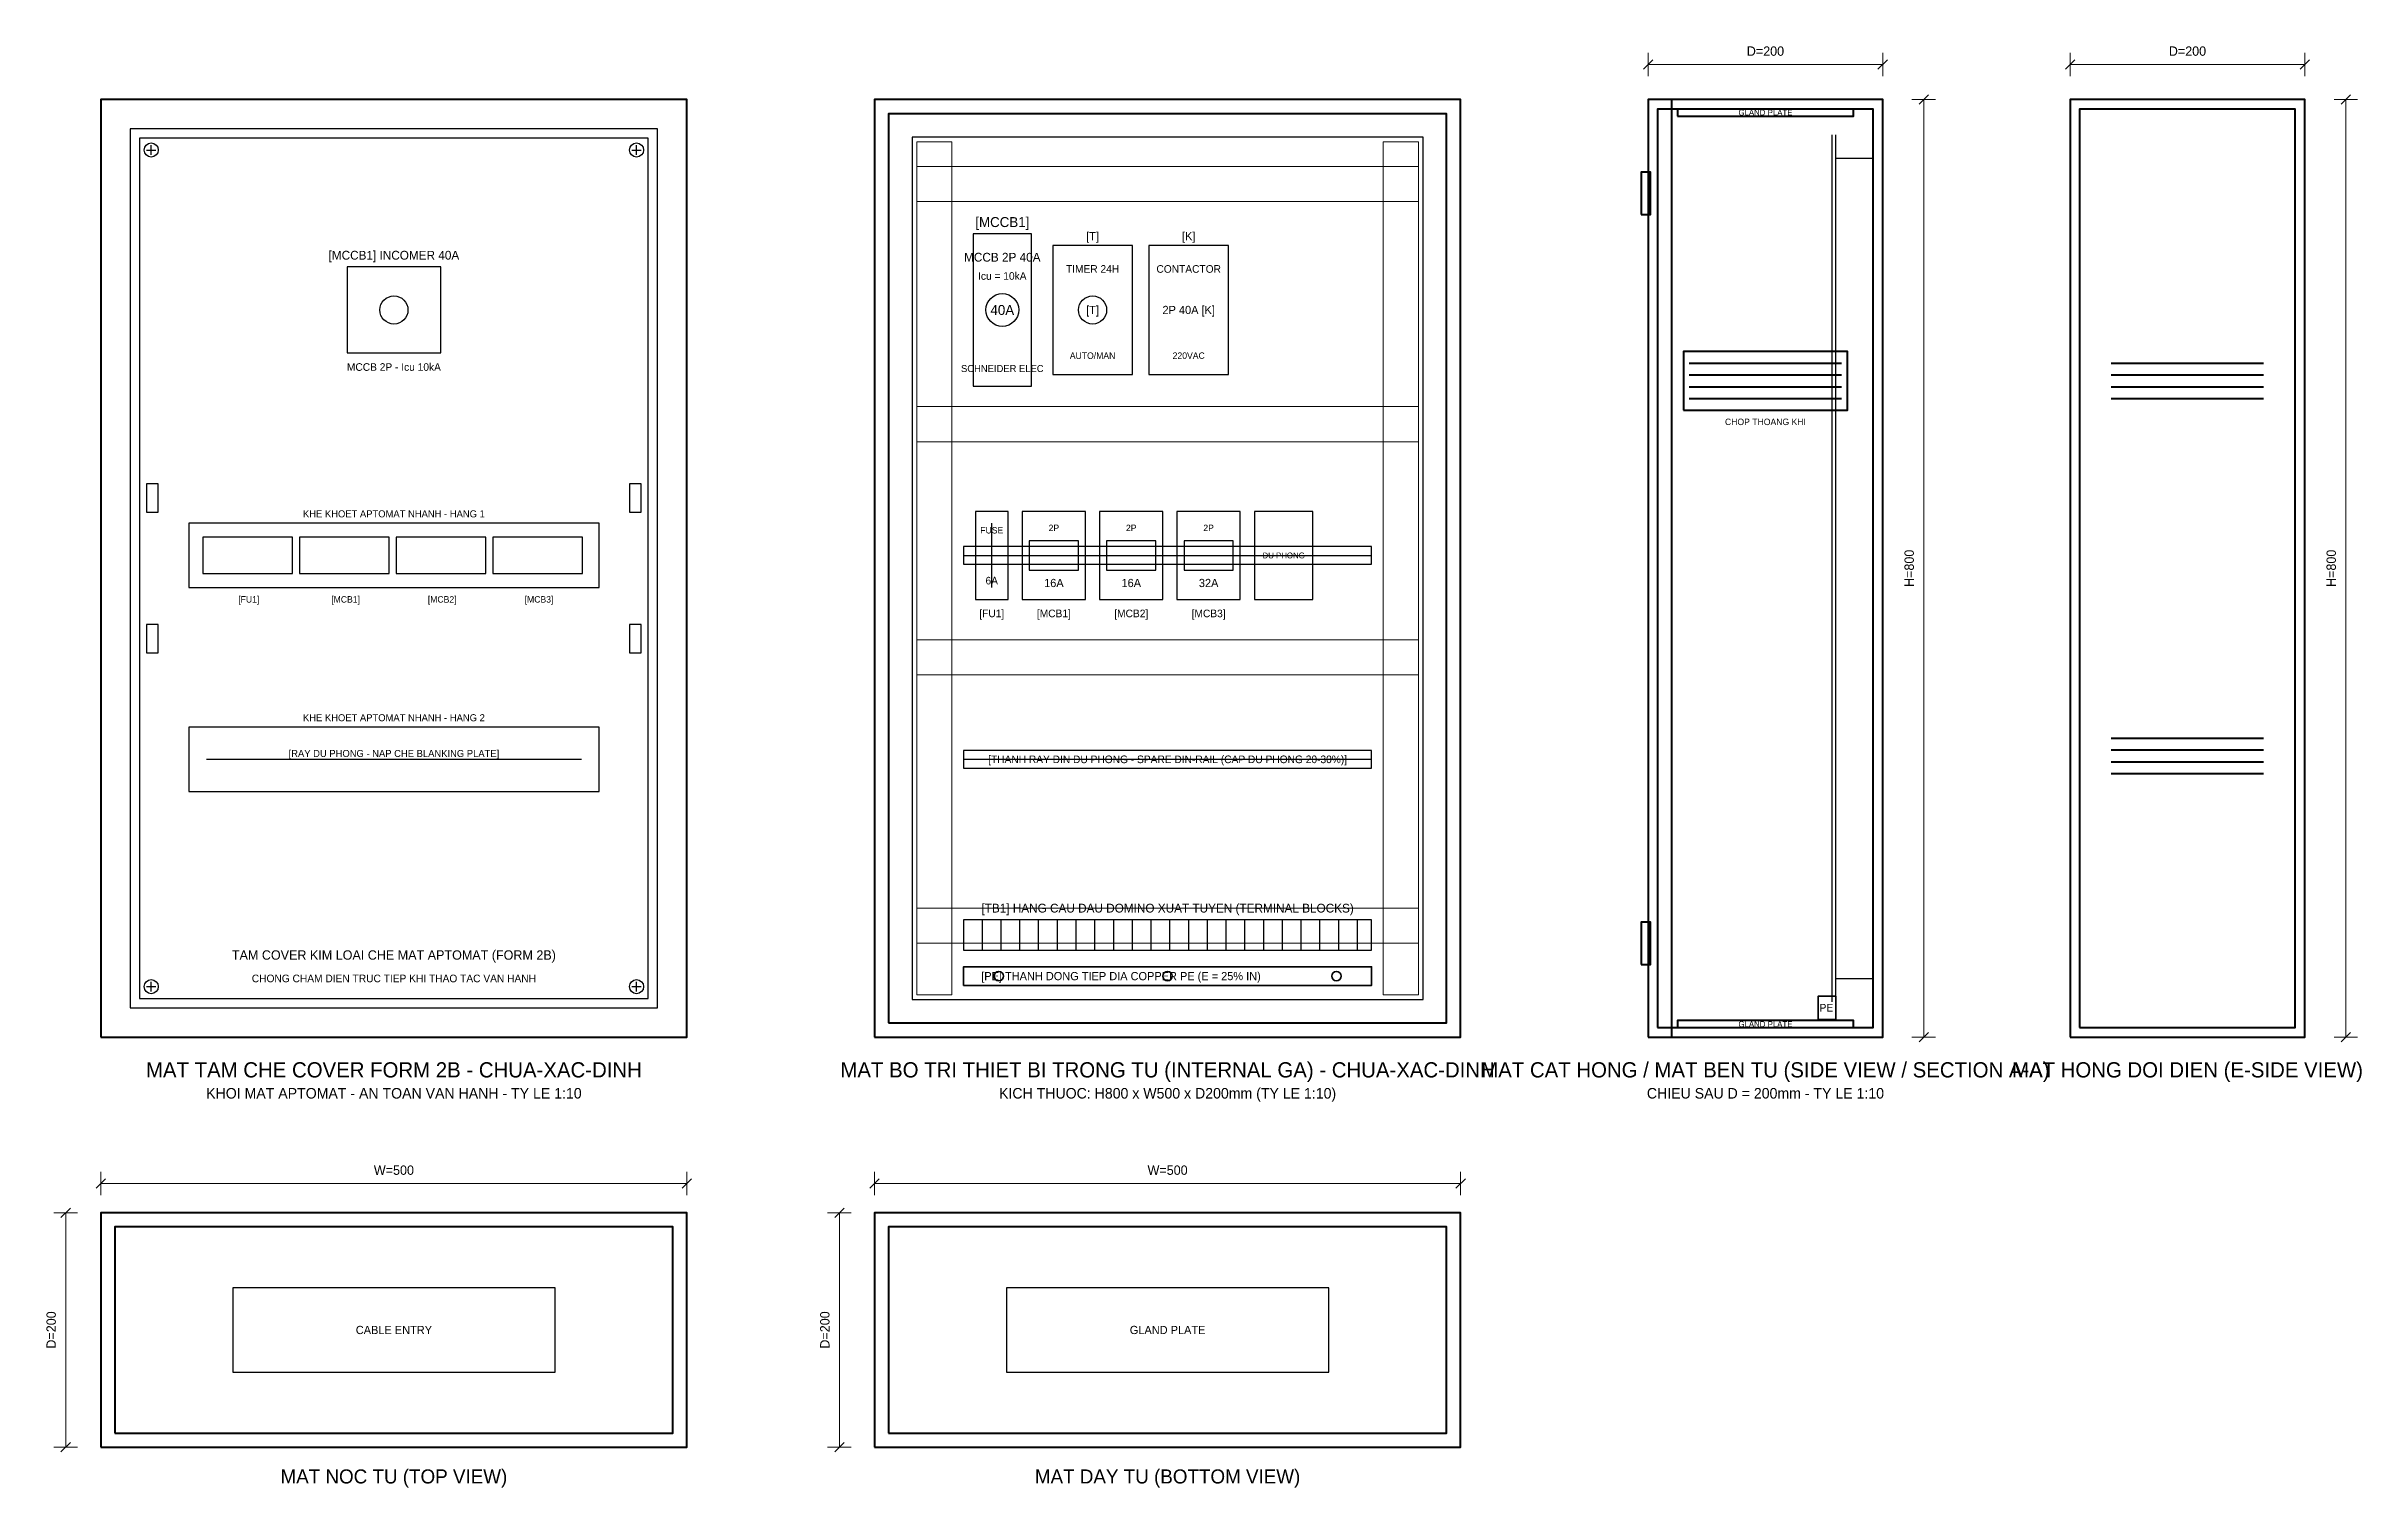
# Model space of a CAD drawing. Header units: metres. Extents: x 48 to 3950, y -285 to 946.
# Drawn here: x 713 to 2689, y -285 to 946 of the extents above; entities that cross this region are included whole.
import ezdxf
from ezdxf.enums import TextEntityAlignment as Align

# ---------------------------------------------------------------- set-up
doc = ezdxf.new("R2010")
doc.units = ezdxf.units.M
for name, color, linetype, lineweight in [('0_COPPER', 3, 'Continuous', 35), ('0_DEVICES', 7, 'Continuous', 30), ('0_DIM', 1, 'Continuous', 15), ('0_DUCTS', 8, 'Continuous', 18), ('0_FRAME', 6, 'Continuous', 40), ('0_PLATE', 4, 'Continuous', 25), ('0_TEXT', 7, 'Continuous', 20), ('0_TEXT_TITLE', 3, 'Continuous', 30)]:
    doc.layers.add(name, color=color, linetype=linetype, lineweight=lineweight)

msp = doc.modelspace()

# ---------------------------------------------------------------- texts
at = {"layer": '0_COPPER', "color": 3}
msp.add_text('[PE] THANH DONG TIEP DIA COPPER PE (E = 25% IN)', height=7, dxfattribs=at).set_placement((1511, 152), align=Align.MIDDLE_LEFT)
msp.add_text('PE', height=6.5, dxfattribs=at).set_placement((2232, 125), align=Align.MIDDLE_CENTER)
at = {"layer": '0_TEXT', "color": 1}
for s, p in [('D=200', (2180, 935)), ('D=200', (2540, 935)), ('W=500', (1010, -20)), ('W=500', (1670, -20))]:
    msp.add_text(s, height=8, dxfattribs=at).set_placement(p, align=Align.BOTTOM_CENTER)
at = {"layer": '0_TEXT'}
for s, height, p in [('GLAND PLATE', 5, (2180, 889)), ('MCCB 2P 40A', 7.5, (1529, 765.5)), ('Icu = 10kA', 6.5, (1529, 749.5)), ('TIMER 24H', 6.5, (1606, 755.5)), ('CONTACTOR', 6.5, (1688, 755.5)), ('MCCB 2P - Icu 10kA', 6.5, (1010, 671.8)), ('SCHNEIDER ELEC', 6, (1529, 670.5)), ('AUTO/MAN', 5.5, (1606, 681.5)), ('220VAC', 5.5, (1688, 681.5)), ('CHOP THOANG KHI', 5.5, (2180, 625)), ('KHE KHOET APTOMAT NHANH - HANG 1', 6, (1010, 546.5)), ('FUSE', 5.5, (1520, 532.5)), ('2P', 5.5, (1573, 534.5)), ('2P', 5.5, (1639, 534.5)), ('2P', 5.5, (1705, 534.5)), ('KHE KHOET APTOMAT NHANH - HANG 2', 6, (1010, 372.5)), ('[TB1] HANG CAU DAU DOMINO XUAT TUYEN (TERMINAL BLOCKS)', 7.5, (1670, 210)), ('CHONG CHAM DIEN TRUC TIEP KHI THAO TAC VAN HANH', 6.5, (1010, 150)), ('GLAND PLATE', 5, (2180, 111)), ('KHOI MAT APTOMAT - AN TOAN VAN HANH - TY LE 1:10', 9, (1010, 52)), ('KICH THUOC: H800 x W500 x D200mm (TY LE 1:10)', 9, (1670, 52)), ('CHIEU SAU D = 200mm - TY LE 1:10', 9, (2180, 52)), ('CABLE ENTRY', 7, (1010, -150)), ('GLAND PLATE', 7, (1670, -150))]:
    msp.add_text(s, height=height, dxfattribs=at).set_placement(p, align=Align.MIDDLE_CENTER)
at = {"layer": '0_TEXT', "color": 8}
for s, height, p in [('DU PHONG', 5, (1769, 511)), ('[RAY DU PHONG - NAP CHE BLANKING PLATE]', 6, (1010, 342)), ('[THANH RAY DIN DU PHONG - SPARE DIN-RAIL (CAP DU PHONG 20-30%)]', 6.5, (1670, 337))]:
    msp.add_text(s, height=height, dxfattribs=at).set_placement(p, align=Align.MIDDLE_CENTER)
at = {"layer": '0_TEXT', "color": 1}
for s, p in [('H=800', (2309, 500)), ('H=800', (2669, 500)), ('D=200', (724, -150)), ('D=200', (1384, -150))]:
    msp.add_text(s, height=8, rotation=90, dxfattribs=at).set_placement(p, align=Align.BOTTOM_CENTER)
at = {"layer": '0_TEXT_TITLE', "color": 3}
for s, height, p in [('[MCCB1]', 8.5, (1529, 795.5)), ('[MCCB1] INCOMER 40A', 7.5, (1010, 767.2)), ('[T]', 7, (1606, 783.5)), ('[K]', 7, (1688, 783.5)), ('[FU1]', 5.5, (886.2, 473.5)), ('[MCB1]', 5.5, (968.8, 473.5)), ('[MCB2]', 5.5, (1051.2, 473.5)), ('[MCB3]', 5.5, (1133.8, 473.5)), ('[FU1]', 6.5, (1520, 461.5)), ('[MCB1]', 6.5, (1573, 461.5)), ('[MCB2]', 6.5, (1639, 461.5)), ('[MCB3]', 6.5, (1705, 461.5)), ('TAM COVER KIM LOAI CHE MAT APTOMAT (FORM 2B)', 8, (1010, 170))]:
    msp.add_text(s, height=height, dxfattribs=at).set_placement(p, align=Align.MIDDLE_CENTER)
at = {"layer": '0_TEXT_TITLE'}
for s, height, p in [('40A', 8.5, (1529, 720.5)), ('[T]', 7, (1606, 720.5)), ('2P 40A [K]', 7, (1688, 720.5)), ('6A', 6.5, (1520, 489.5)), ('16A', 7, (1573, 487.5)), ('16A', 7, (1639, 487.5)), ('32A', 7, (1705, 487.5)), ('MAT BO TRI THIET BI TRONG TU (INTERNAL GA) - CHUA-XAC-DINH', 13, (1670, 72)), ('MAT CAT HONG / MAT BEN TU (SIDE VIEW / SECTION A-A)', 13, (2180, 72)), ('MAT HONG DOI DIEN (E-SIDE VIEW)', 13, (2540, 72)), ('MAT TAM CHE COVER FORM 2B - CHUA-XAC-DINH', 13, (1010, 72)), ('MAT NOC TU (TOP VIEW)', 12, (1010, -275)), ('MAT DAY TU (BOTTOM VIEW)', 12, (1670, -275))]:
    msp.add_text(s, height=height, dxfattribs=at).set_placement(p, align=Align.MIDDLE_CENTER)

# ---------------------------------------------------------------- linework, layer by layer
at = {"layer": '0_COPPER', "color": 3}
for points in [[(1496, 144), (1844, 144), (1844, 160), (1496, 160), (1496, 144)], [(2225, 115), (2240, 115), (2240, 135), (2225, 135), (2225, 115)]]:
    msp.add_lwpolyline(points, close=True, dxfattribs=at)
for centre in [(1526, 152), (1670, 152), (1814, 152)]:
    msp.add_circle(centre, 4, dxfattribs=at)
at = {"layer": '0_DEVICES'}
for p, q in [((1520, 483.5), (1520, 538.5)), ((1512, 174), (1512, 200)), ((1528, 174), (1528, 200)), ((1544, 174), (1544, 200)), ((1560, 174), (1560, 200)), ((1576, 174), (1576, 200)), ((1592, 174), (1592, 200)), ((1608, 174), (1608, 200)), ((1624, 174), (1624, 200)), ((1640, 174), (1640, 200)), ((1656, 174), (1656, 200)), ((1672, 174), (1672, 200)), ((1688, 174), (1688, 200)), ((1704, 174), (1704, 200)), ((1720, 174), (1720, 200)), ((1736, 174), (1736, 200)), ((1752, 174), (1752, 200)), ((1768, 174), (1768, 200)), ((1784, 174), (1784, 200)), ((1800, 174), (1800, 200)), ((1816, 174), (1816, 200)), ((1832, 174), (1832, 200))]:
    msp.add_line(p, q, dxfattribs=at)
at = {"layer": '0_DEVICES', "color": 8}
msp.add_line((850, 337), (1170, 337), dxfattribs=at)
at = {"layer": '0_DEVICES'}
for points in [[(1504, 655.5), (1554, 655.5), (1554, 785.5), (1504, 785.5), (1504, 655.5)], [(1572, 665.5), (1640, 665.5), (1640, 775.5), (1572, 775.5), (1572, 665.5)], [(1654, 665.5), (1722, 665.5), (1722, 775.5), (1654, 775.5), (1654, 665.5)], [(970, 683.8), (1050, 683.8), (1050, 757.2), (970, 757.2), (970, 683.8)], [(799, 548), (809, 548), (809, 572), (799, 572), (799, 548)], [(1211, 548), (1221, 548), (1221, 572), (1211, 572), (1211, 548)], [(835, 483.5), (1185, 483.5), (1185, 538.5), (835, 538.5), (835, 483.5)], [(1506, 473.5), (1534, 473.5), (1534, 548.5), (1506, 548.5), (1506, 473.5)], [(1546, 473.5), (1600, 473.5), (1600, 548.5), (1546, 548.5), (1546, 473.5)], [(1612, 473.5), (1666, 473.5), (1666, 548.5), (1612, 548.5), (1612, 473.5)], [(1678, 473.5), (1732, 473.5), (1732, 548.5), (1678, 548.5), (1678, 473.5)], [(847, 495.5), (923.5, 495.5), (923.5, 526.5), (847, 526.5), (847, 495.5)], [(929.5, 495.5), (1006, 495.5), (1006, 526.5), (929.5, 526.5), (929.5, 495.5)], [(1012, 495.5), (1088.5, 495.5), (1088.5, 526.5), (1012, 526.5), (1012, 495.5)], [(1094.5, 495.5), (1171, 495.5), (1171, 526.5), (1094.5, 526.5), (1094.5, 495.5)], [(1552, 498.5), (1594, 498.5), (1594, 523.5), (1552, 523.5), (1552, 498.5)], [(1618, 498.5), (1660, 498.5), (1660, 523.5), (1618, 523.5), (1618, 498.5)], [(1684, 498.5), (1726, 498.5), (1726, 523.5), (1684, 523.5), (1684, 498.5)], [(799, 428), (809, 428), (809, 452), (799, 452), (799, 428)], [(1211, 428), (1221, 428), (1221, 452), (1211, 452), (1211, 428)], [(835, 309.5), (1185, 309.5), (1185, 364.5), (835, 364.5), (835, 309.5)], [(1496, 174), (1844, 174), (1844, 200), (1496, 200), (1496, 174)]]:
    msp.add_lwpolyline(points, close=True, dxfattribs=at)
for centre, radius in [((1010, 720.5), 12), ((1529, 720.5), 14), ((1606, 720.5), 12)]:
    msp.add_circle(centre, radius, dxfattribs=at)
at = {"layer": '0_DIM', "color": 1}
for p, q in [((2076, 926), (2084, 934)), ((2080, 920), (2080, 940)), ((2080, 930), (2280, 930)), ((2276, 926), (2284, 934)), ((2280, 920), (2280, 940)), ((2436, 926), (2444, 934)), ((2440, 920), (2440, 940)), ((2440, 930), (2640, 930)), ((2636, 926), (2644, 934)), ((2640, 920), (2640, 940)), ((2305, 900), (2325, 900)), ((2311, 896), (2319, 904)), ((2315, 100), (2315, 900)), ((2665, 900), (2685, 900)), ((2671, 896), (2679, 904)), ((2675, 100), (2675, 900)), ((2305, 100), (2325, 100)), ((2311, 96), (2319, 104)), ((2665, 100), (2685, 100)), ((2671, 96), (2679, 104)), ((760, -35), (760, -15)), ((1260, -35), (1260, -15)), ((1420, -35), (1420, -15)), ((1920, -35), (1920, -15)), ((756, -29), (764, -21)), ((760, -25), (1260, -25)), ((1256, -29), (1264, -21)), ((1416, -29), (1424, -21)), ((1420, -25), (1920, -25)), ((1916, -29), (1924, -21)), ((720, -50), (740, -50)), ((726, -54), (734, -46)), ((730, -250), (730, -50)), ((1380, -50), (1400, -50)), ((1386, -54), (1394, -46)), ((1390, -250), (1390, -50)), ((720, -250), (740, -250)), ((726, -254), (734, -246)), ((1380, -250), (1400, -250)), ((1386, -254), (1394, -246))]:
    msp.add_line(p, q, dxfattribs=at)
at = {"layer": '0_DUCTS'}
for points in [[(1456, 136), (1486, 136), (1486, 864), (1456, 864), (1456, 136)], [(1854, 136), (1884, 136), (1884, 864), (1854, 864), (1854, 136)], [(1456, 813), (1884, 813), (1884, 843), (1456, 843), (1456, 813)], [(1456, 608), (1884, 608), (1884, 638), (1456, 638), (1456, 608)], [(1456, 409), (1884, 409), (1884, 439), (1456, 439), (1456, 409)], [(1456, 180), (1884, 180), (1884, 210), (1456, 210), (1456, 180)]]:
    msp.add_lwpolyline(points, close=True, dxfattribs=at)
at = {"layer": '0_FRAME'}
for p, q in [((2115, 675), (2245, 675)), ((2475, 675), (2605, 675)), ((2115, 665), (2245, 665)), ((2115, 655), (2245, 655)), ((2475, 665), (2605, 665)), ((2475, 655), (2605, 655)), ((2115, 645), (2245, 645)), ((2475, 645), (2605, 645)), ((2475, 355), (2605, 355)), ((2475, 345), (2605, 345)), ((2475, 335), (2605, 335)), ((2475, 325), (2605, 325))]:
    msp.add_line(p, q, dxfattribs=at)
for points in [[(760, 100), (1260, 100), (1260, 900), (760, 900), (760, 100)], [(1420, 100), (1920, 100), (1920, 900), (1420, 900), (1420, 100)], [(2080, 100), (2280, 100), (2280, 900), (2080, 900), (2080, 100)], [(2080, 100), (2100, 100), (2100, 900), (2080, 900), (2080, 100)], [(2088, 108), (2272, 108), (2272, 892), (2088, 892), (2088, 108)], [(2105, 886), (2255, 886), (2255, 892), (2105, 892), (2105, 886)], [(2440, 100), (2640, 100), (2640, 900), (2440, 900), (2440, 100)], [(2448, 108), (2632, 108), (2632, 892), (2448, 892), (2448, 108)], [(1432, 112), (1908, 112), (1908, 888), (1432, 888), (1432, 112)], [(2074, 802), (2082, 802), (2082, 838), (2074, 838), (2074, 802)], [(2110, 635), (2250, 635), (2250, 685), (2110, 685), (2110, 635)], [(2074, 162), (2082, 162), (2082, 198), (2074, 198), (2074, 162)], [(2105, 108), (2255, 108), (2255, 114), (2105, 114), (2105, 108)], [(760, -250), (1260, -250), (1260, -50), (760, -50), (760, -250)], [(1420, -250), (1920, -250), (1920, -50), (1420, -50), (1420, -250)], [(772, -238), (1248, -238), (1248, -62), (772, -62), (772, -238)], [(1432, -238), (1908, -238), (1908, -62), (1432, -62), (1432, -238)]]:
    msp.add_lwpolyline(points, close=True, dxfattribs=at)
at = {"layer": '0_PLATE', "color": 4}
for p, q in [((2237, 130), (2237, 870)), ((2240, 130), (2240, 870)), ((799, 857), (807, 857)), ((803, 853), (803, 861)), ((1213, 857), (1221, 857)), ((1217, 853), (1217, 861)), ((2240, 850), (2272, 850)), ((799, 143), (807, 143)), ((803, 139), (803, 147)), ((1213, 143), (1221, 143)), ((1217, 139), (1217, 147)), ((2240, 150), (2272, 150))]:
    msp.add_line(p, q, dxfattribs=at)
at = {"layer": '0_PLATE'}
for p, q in [((1496, 511), (1844, 511)), ((1496, 337), (1844, 337))]:
    msp.add_line(p, q, dxfattribs=at)
at = {"layer": '0_PLATE', "color": 4}
for points in [[(785, 125), (1235, 125), (1235, 875), (785, 875), (785, 125)], [(793, 133), (1227, 133), (1227, 867), (793, 867), (793, 133)]]:
    msp.add_lwpolyline(points, close=True, dxfattribs=at)
at = {"layer": '0_PLATE'}
for points in [[(1452, 132), (1888, 132), (1888, 868), (1452, 868), (1452, 132)], [(1496, 503.5), (1844, 503.5), (1844, 518.5), (1496, 518.5), (1496, 503.5)], [(1496, 329.5), (1844, 329.5), (1844, 344.5), (1496, 344.5), (1496, 329.5)], [(872.5, -186), (1147.5, -186), (1147.5, -114), (872.5, -114), (872.5, -186)], [(1532.5, -186), (1807.5, -186), (1807.5, -114), (1532.5, -114), (1532.5, -186)]]:
    msp.add_lwpolyline(points, close=True, dxfattribs=at)
at = {"layer": '0_PLATE', "color": 8}
msp.add_lwpolyline([(1744, 473.5), (1794, 473.5), (1794, 548.5), (1744, 548.5), (1744, 473.5)], close=True, dxfattribs=at)
at = {"layer": '0_PLATE', "color": 4}
for centre in [(803, 857), (1217, 857), (803, 143), (1217, 143)]:
    msp.add_circle(centre, 6, dxfattribs=at)

msp.set_redraw_order([(e.dxf.handle, doc.entitydb.next_handle()) for e in msp.query("TEXT MTEXT ATTDEF DIMENSION ARC_DIMENSION")])  # texts and dimensions are drawn at this point

doc.saveas('drawing.dxf')
